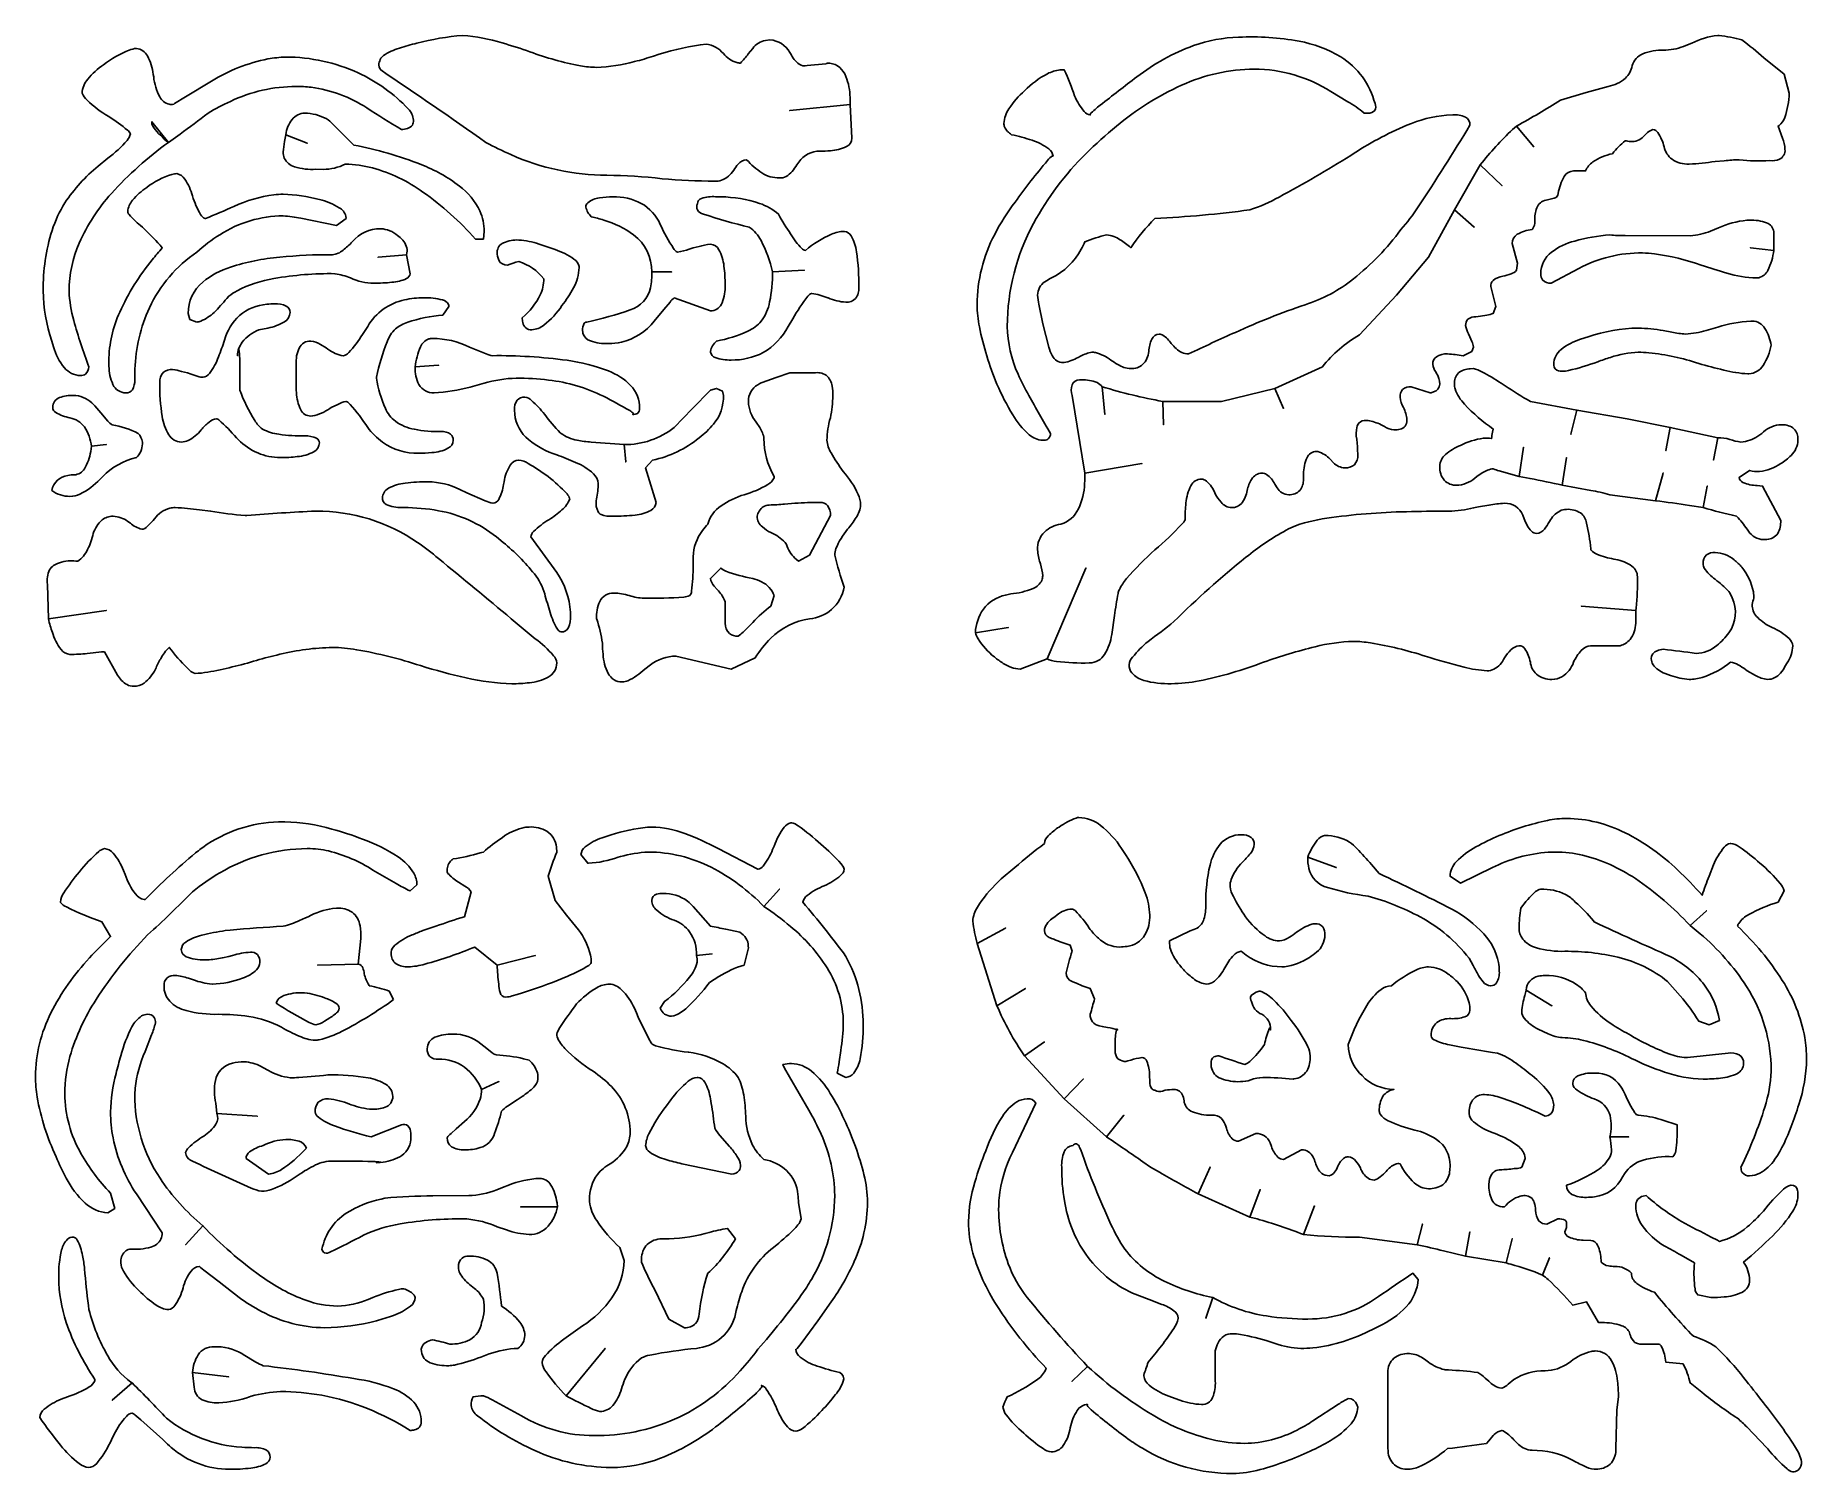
# Model space of a CAD drawing. Header units: metres. Extents: x 0 to 2.05, y 0 to 1.67.
import ezdxf

# ---------------------------------------------------------------- set-up
doc = ezdxf.new("R2010")
doc.units = ezdxf.units.M

msp = doc.modelspace()

# ---------------------------------------------------------------- linework, layer by layer
at = {"layer": 'Layer 1', "color": 0}
for points in [[(0.946, 1.547, -0.286), (0.93964, 1.53725, -0.1034), (0.92097, 1.53249, -0.0226), (0.909, 1.532, 0.2484), (0.88433, 1.51934), (0.882, 1.516, -0.1277), (0.8697, 1.5026, -0.1651), (0.862, 1.501, -0.1616), (0.84165, 1.5069, -0.0662), (0.824, 1.522, 0.2085), (0.81413, 1.5168, 0.0498), (0.809, 1.51, -0.1737), (0.79474, 1.49816, -0.0789), (0.787, 1.497, -0.0166), (0.726, 1.5, 0.0262), (0.662, 1.504, -0.1038), (0.55086, 1.52791, -0.0224), (0.522, 1.542, 0.0057), (0.4, 1.626, -0.1764), (0.39769, 1.63356, -0.156), (0.399, 1.636, -0.2314), (0.40318, 1.6426, -0.0799), (0.42166, 1.65129, -0.0212), (0.442, 1.657, -0.0443), (0.495, 1.666, -0.0527), (0.54094, 1.65724, -0.0163), (0.573, 1.647, 0.0418), (0.63132, 1.63078, 0.0408), (0.65, 1.629, 0.061), (0.69423, 1.63568, 0.0151), (0.716, 1.642, -0.039), (0.77053, 1.65527), (0.777, 1.656, -0.1894), (0.797, 1.645, 0.1573), (0.81267, 1.63451, 0.0577), (0.817, 1.634, 0.0317), (0.82589, 1.64456), (0.831, 1.651, -0.1978), (0.84591, 1.66017), (0.851, 1.661, -0.2423), (0.87418, 1.64632), (0.875, 1.645, 0.1158), (0.8849, 1.63257, 0.2327), (0.894, 1.631), (0.91562, 1.63325), (0.91889, 1.63381), (0.9186, 1.63395), (0.917, 1.634, -0.3001), (0.93761, 1.62133, -0.1008), (0.94359, 1.59704, -0.0195), (0.944, 1.586), (0.874, 1.579), (0.944, 1.586), (0.946, 1.547)], [(2.032, 1.599, -0.0641), (2.02673, 1.57108, -0.164), (2.02007, 1.56155), (2.019, 1.561), (2.024, 1.547, -0.0858), (2.027, 1.534, -0.3003), (2.02078, 1.52268, -0.1382), (2.009, 1.521, -0.0435), (1.974, 1.522, 0.0162), (1.9567, 1.52086), (1.946, 1.52, -0.031), (1.916, 1.517, -0.1601), (1.89612, 1.52249, -0.1844), (1.887, 1.537, 0.0817), (1.87979, 1.55344, 0.2394), (1.874, 1.557, 0.1415), (1.86774, 1.55339), (1.863, 1.549, -0.2575), (1.84776, 1.54313, -0.0376), (1.842, 1.544, 0.0511), (1.827, 1.529, 0.0969), (1.80437, 1.51947, 0.1405), (1.796, 1.509), (1.782, 1.509, 0.2592), (1.77129, 1.50256, 0.1013), (1.76432, 1.48281), (1.764, 1.481, -0.2291), (1.75939, 1.47754), (1.75184, 1.47546), (1.75, 1.475, 0.2817), (1.73954, 1.4663, 0.0995), (1.737, 1.451, -0.1746), (1.73457, 1.44163), (1.734, 1.441, 0.1125), (1.71683, 1.43559, 0.2646), (1.711, 1.425), (1.717, 1.402), (1.716, 1.394, -0.1446), (1.70967, 1.38993, -0.0414), (1.7, 1.387, 0.147), (1.68872, 1.382, 0.2054), (1.686, 1.375), (1.692, 1.352), (1.689, 1.344, -0.0841), (1.68162, 1.3421), (1.67416, 1.34085), (1.669, 1.34, 0.1907), (1.65957, 1.33725, 0.2119), (1.657, 1.33, 0.1024), (1.66038, 1.32026), (1.662, 1.317), (1.66418, 1.31127, -0.095), (1.666, 1.305), (1.664, 1.3), (1.654, 1.295, 0.0367), (1.636, 1.297, 0.1578), (1.62308, 1.29379, 0.2494), (1.619, 1.285, 0.1227), (1.62235, 1.27611), (1.623, 1.275, -0.1287), (1.627, 1.262, -0.3285), (1.61985, 1.25295, -0.053), (1.616, 1.252), (1.594, 1.259, 0.1976), (1.584, 1.25588, 0.2056), (1.581, 1.247, 0.1017), (1.585, 1.235, -0.0957), (1.58899, 1.22077), (1.589, 1.22, -0.3715), (1.58104, 1.20986, -0.0696), (1.574, 1.209, -0.106), (1.56284, 1.2129), (1.559, 1.215, 0.0756), (1.54379, 1.21992), (1.542, 1.22, 0.2197), (1.53314, 1.21695, 0.1412), (1.531, 1.212, 0.1022), (1.53082, 1.19833), (1.531, 1.197, -0.0246), (1.532, 1.18, -0.2075), (1.5281, 1.1686, -0.1964), (1.517, 1.165, -0.1841), (1.50382, 1.17106), (1.5, 1.175, 0.1416), (1.48583, 1.18382), (1.484, 1.184, 0.2988), (1.47326, 1.17691, 0.1049), (1.46915, 1.15794), (1.469, 1.152, -0.1881), (1.46486, 1.13875, -0.2165), (1.452, 1.134, -0.2448), (1.43848, 1.14188), (1.436, 1.146, 0.1278), (1.42636, 1.15742, 0.1377), (1.421, 1.159, 0.2645), (1.40904, 1.15176, 0.0879), (1.404, 1.139, -0.1313), (1.39729, 1.12379, -0.2207), (1.386, 1.119, -0.221), (1.37362, 1.1253, -0.0588), (1.367, 1.135, 0.1186), (1.35659, 1.14979, 0.1628), (1.351, 1.152, 0.2829), (1.33869, 1.14437, 0.101), (1.33301, 1.12439, 0.0296), (1.332, 1.105, -0.1069), (1.32824, 1.09969, -0.0283), (1.297, 1.07, 0.0352), (1.26421, 1.03685, 0.0716), (1.256, 1.024, 0.1438), (1.25433, 1.01956, 0.0142), (1.25022, 0.99383), (1.247, 0.972, -0.1038), (1.23862, 0.94894, -0.2548), (1.22146, 0.939), (1.221, 0.939, -0.0349), (1.183, 0.94077, -0.0872), (1.172, 0.944), (1.217, 1.049), (1.172, 0.944), (1.141, 0.932, -0.1371), (1.12132, 0.93858, -0.0343), (1.111, 0.946, -0.0898), (1.09211, 0.96708, -0.0481), (1.089, 0.974), (1.127, 0.98), (1.089, 0.974, -0.1418), (1.09822, 1.00152, -0.1774), (1.12383, 1.01773), (1.13, 1.019, 0.0798), (1.15583, 1.02543, 0.1829), (1.16596, 1.03475, 0.1017), (1.167, 1.04, 0.0526), (1.16426, 1.05395), (1.164, 1.055, -0.0604), (1.161, 1.07, -0.2095), (1.1689, 1.0907, -0.1398), (1.188, 1.1, 0.2189), (1.20836, 1.11746, 0.0978), (1.21556, 1.14696, 0.0192), (1.216, 1.159), (1.282, 1.17), (1.216, 1.159), (1.201, 1.249, -0.1602), (1.20098, 1.26127, -0.2881), (1.2097, 1.26688), (1.212, 1.267, -0.1139), (1.22996, 1.26379, -0.1112), (1.236, 1.259), (1.239, 1.227), (1.236, 1.259, 0.0276), (1.306, 1.242), (1.307, 1.215), (1.306, 1.242), (1.374, 1.242), (1.436, 1.257), (1.446, 1.234), (1.436, 1.257), (1.491, 1.282, -0.0961), (1.534, 1.319), (1.577, 1.365), (1.614, 1.409), (1.644, 1.464), (1.667, 1.444), (1.644, 1.464), (1.674, 1.516), (1.699, 1.492), (1.674, 1.516, -0.0375), (1.71139, 1.55703), (1.716, 1.561), (1.736, 1.537), (1.716, 1.561, 0.0144), (1.767, 1.591), (1.79673, 1.5997), (1.822, 1.607, 0.1492), (1.84208, 1.61636, 0.1467), (1.85, 1.631, -0.2407), (1.86223, 1.6446, -0.0988), (1.88645, 1.64897), (1.889, 1.649, 0.0862), (1.91226, 1.65433), (1.919, 1.657, -0.0886), (1.949, 1.666), (1.95058, 1.6658, -0.038), (1.977, 1.661, -0.0116), (2.00266, 1.64022), (2.026, 1.621), (2.032, 1.599)], [(1.552, 1.587, -0.2599), (1.55173, 1.57916, -0.2194), (1.54383, 1.5759), (1.539, 1.576), (1.53939, 1.57593), (1.53915, 1.57642, 0.0359), (1.52047, 1.58923), (1.501, 1.601, 0.1422), (1.412, 1.627, 0.1049), (1.32781, 1.6083, 0.0672), (1.25248, 1.56094, 0.0235), (1.217, 1.529, 0.0722), (1.15648, 1.44832, 0.1247), (1.126, 1.329, 0.1035), (1.13842, 1.27361, 0.0306), (1.151, 1.249, 0.0081), (1.176, 1.205, -0.4371), (1.1687, 1.19709), (1.167, 1.197, -0.1717), (1.15134, 1.2035, -0.0816), (1.13234, 1.2265, -0.0353), (1.114, 1.262, -0.0485), (1.09365, 1.32835, -0.045), (1.091, 1.354, -0.1203), (1.11138, 1.4355, -0.0432), (1.135, 1.473, -0.0184), (1.17253, 1.52105, -0.092), (1.17845, 1.52652, -0.6417), (1.179, 1.526, 0.2206), (1.17414, 1.53453, 0.089), (1.15473, 1.54448, 0.0301), (1.131, 1.551, -0.1605), (1.12266, 1.56013, -0.0873), (1.122, 1.564, -0.1385), (1.12795, 1.58105, -0.0633), (1.146, 1.602, -0.0735), (1.17255, 1.62165, -0.0919), (1.187, 1.626), (1.192, 1.626, -0.026), (1.204, 1.596, 0.0772), (1.21517, 1.57778, 0.2017), (1.222, 1.574, -0.8784), (1.2219, 1.57472, -0.0445), (1.23376, 1.58516, -0.0045), (1.276, 1.618, -0.0756), (1.34176, 1.65416, -0.0788), (1.394, 1.664, -0.0574), (1.46395, 1.6593, -0.0916), (1.51229, 1.64107, -0.1942), (1.552, 1.587)], [(0.437, 1.562, -0.1898), (0.424, 1.557, -0.0134), (0.384, 1.582, 0.112), (0.31943, 1.60594, 0.0305), (0.302, 1.607, 0.1076), (0.22586, 1.58961, 0.0289), (0.2, 1.576, -0.0128), (0.16753, 1.55179), (0.154, 1.542, -0.0582), (0.13679, 1.55958, -0.1917), (0.1347, 1.5653), (0.135, 1.566), (0.154, 1.542, 0.0529), (0.08808, 1.48284, 0.0796), (0.05076, 1.42554, 0.102), (0.039, 1.37, 0.0598), (0.04447, 1.3358, 0.0261), (0.062, 1.282, -0.2013), (0.05809, 1.27369, -0.1648), (0.052, 1.272, -0.2199), (0.0336, 1.28104, -0.1041), (0.02098, 1.30515), (0.019, 1.312, -0.0796), (0.009, 1.37, -0.0808), (0.0193, 1.44006, -0.0561), (0.034, 1.472, -0.0723), (0.07263, 1.5147), (0.084, 1.524, 0.059), (0.10629, 1.54442, 0.1515), (0.11, 1.552, 0.148), (0.10675, 1.55614, 0.0383), (0.085, 1.572, -0.0617), (0.05976, 1.59092, -0.0876), (0.054, 1.599, -0.1678), (0.06057, 1.61533, -0.0728), (0.079, 1.632, -0.0748), (0.10854, 1.64897, -0.0554), (0.117, 1.651, -0.2443), (0.12966, 1.64231, -0.0973), (0.13658, 1.62082), (0.137, 1.618, 0.0993), (0.14401, 1.59489, 0.2171), (0.15503, 1.58618, 0.0707), (0.159, 1.586, 0.1753), (0.16126, 1.58695), (0.17399, 1.59468), (0.204, 1.613, -0.0903), (0.26923, 1.6387, -0.0359), (0.29, 1.641, -0.1056), (0.37389, 1.62269, -0.092), (0.432, 1.581, -0.1786), (0.43793, 1.56776, -0.086), (0.437, 1.562)], [(0.52, 1.439), (0.519, 1.43), (0.51, 1.43, 0.0568), (0.44903, 1.48459, 0.087), (0.39051, 1.51254, 0.0592), (0.359, 1.517, -0.123), (0.3334, 1.51084), (0.325, 1.511, -0.0958), (0.3001, 1.51383, -0.2131), (0.28834, 1.52392, -0.1009), (0.287, 1.531, -0.026), (0.28869, 1.54309), (0.29, 1.551), (0.315, 1.541), (0.29, 1.551, -0.1282), (0.29733, 1.56878, -0.2085), (0.312, 1.576, -0.112), (0.33676, 1.56965, -0.0848), (0.345, 1.563), (0.369, 1.539, -0.0451), (0.44673, 1.51641, -0.0706), (0.49125, 1.49154, -0.1199), (0.51494, 1.46266, -0.1072), (0.52, 1.439)], [(1.662, 1.562, -0.0107), (1.60197, 1.46735, -0.0343), (1.582, 1.441, -0.0652), (1.52692, 1.38391, -0.0907), (1.471, 1.354, 0.025), (1.39043, 1.32204, 0.0065), (1.336, 1.297, -0.1886), (1.32175, 1.30317, -0.0338), (1.316, 1.309, 0.1), (1.30628, 1.31881, 0.1297), (1.302, 1.32, 0.2882), (1.29347, 1.31416, 0.1054), (1.29, 1.3, -0.1747), (1.28279, 1.2847, -0.1895), (1.269, 1.28, -0.1297), (1.25392, 1.28494, -0.0236), (1.246, 1.29, 0.0946), (1.22805, 1.29858, 0.0497), (1.224, 1.299, 0.0774), (1.21095, 1.29443), (1.208, 1.293, -0.0794), (1.19178, 1.28704), (1.191, 1.287, -0.2779), (1.17792, 1.29508, -0.0745), (1.174, 1.305), (1.17049, 1.31853), (1.167, 1.332), (1.1625, 1.3545, -0.0328), (1.161, 1.365, -0.2459), (1.16953, 1.38065, -0.0553), (1.177, 1.385, 0.1598), (1.21167, 1.41838, 0.0221), (1.216, 1.427, -0.0314), (1.241, 1.435, -0.1334), (1.25674, 1.42939, -0.046), (1.269, 1.42, -0.0444), (1.297, 1.454, 0.0225), (1.407, 1.464, 0.0463), (1.44088, 1.47871, 0.017), (1.524, 1.527, -0.0465), (1.58868, 1.56185, -0.0773), (1.63498, 1.57374), (1.642, 1.574, -0.1204), (1.65666, 1.57134, -0.2989), (1.662, 1.562)], [(0.36, 1.454), (0.349, 1.446), (0.3075, 1.45412, 0.0356), (0.287, 1.457, 0.1417), (0.21363, 1.43518, 0.0448), (0.187, 1.415, 0.1317), (0.13203, 1.3506, 0.0987), (0.11529, 1.27922), (0.115, 1.267, -0.1483), (0.11245, 1.25549, -0.2605), (0.105, 1.252, -0.3023), (0.08985, 1.26163, -0.1047), (0.08515, 1.28294), (0.085, 1.289, -0.1027), (0.09773, 1.34549, -0.0661), (0.13534, 1.40603, -0.011), (0.147, 1.42, 0.0243), (0.12614, 1.44186), (0.124, 1.444, -0.0546), (0.10854, 1.45856, -0.1471), (0.107, 1.462, -0.1707), (0.11259, 1.47515, -0.0644), (0.129, 1.49, -0.088), (0.15797, 1.50484, -0.0372), (0.164, 1.506, -0.188), (0.17304, 1.49944, -0.0891), (0.182, 1.48, 0.0626), (0.19138, 1.45846, 0.1936), (0.19649, 1.45404), (0.197, 1.454, 0.0172), (0.23, 1.468, -0.0725), (0.27629, 1.48138, -0.0281), (0.287, 1.482, -0.0557), (0.329, 1.476, -0.0769), (0.35195, 1.46642, -0.1915), (0.35971, 1.45657), (0.36, 1.454)], [(0.799, 1.377, -0.1048), (0.79555, 1.3563, -0.2746), (0.78412, 1.34713), (0.782, 1.347), (0.74, 1.362, 0.0792), (0.73533, 1.35713), (0.72814, 1.34847), (0.717, 1.335, -0.1706), (0.67883, 1.31059, -0.0549), (0.664, 1.309, -0.095), (0.64291, 1.31211, -0.2437), (0.6344, 1.32072, -0.0644), (0.634, 1.324, -0.1518), (0.63572, 1.3325, -0.2447), (0.639, 1.334, 0.0301), (0.689, 1.348, 0.277), (0.71251, 1.37376, 0.0699), (0.714, 1.392), (0.737, 1.392), (0.714, 1.392, 0.2424), (0.69305, 1.43491, 0.0906), (0.65844, 1.45207, 0.0188), (0.644, 1.456, -0.1351), (0.63774, 1.46697, -0.3518), (0.64, 1.472, -0.1554), (0.65337, 1.47791, -0.0424), (0.669, 1.479, -0.1292), (0.7019, 1.47143, -0.1588), (0.724, 1.447, 0.042), (0.7393, 1.41917, 0.1556), (0.74376, 1.41502), (0.744, 1.415, 0.0606), (0.75749, 1.4185), (0.762, 1.42), (0.7688, 1.42157, -0.0475), (0.782, 1.424, -0.2714), (0.79192, 1.41778, -0.1027), (0.7977, 1.39886, -0.0341), (0.799, 1.377)], [(0.954, 1.374, -0.184), (0.95016, 1.36127, -0.2208), (0.939, 1.357, -0.0857), (0.91833, 1.36188), (0.918, 1.362, 0.0697), (0.89936, 1.36699), (0.899, 1.367, 0.1686), (0.89501, 1.36389, 0.0351), (0.87733, 1.33778), (0.872, 1.329, -0.1481), (0.84305, 1.29864, -0.1267), (0.806, 1.29, -0.1026), (0.78768, 1.2929, -0.2618), (0.78207, 1.29908), (0.782, 1.3, -0.1479), (0.789, 1.312, 0.0647), (0.82543, 1.3233, 0.1054), (0.841, 1.335, 0.1102), (0.85063, 1.35731, 0.0559), (0.854, 1.392), (0.891, 1.394), (0.854, 1.392, 0.0659), (0.84067, 1.42833, 0.1219), (0.827, 1.444, -0.0262), (0.774, 1.459, -0.221), (0.76689, 1.46395, -0.1932), (0.767, 1.471, -0.321), (0.7718, 1.47716, -0.1044), (0.78804, 1.47914), (0.791, 1.479), (0.794, 1.479, -0.0781), (0.83881, 1.47149, -0.0909), (0.861, 1.459, 0.0362), (0.875, 1.436, 0.0712), (0.88797, 1.41909, 0.1637), (0.892, 1.417, -0.0707), (0.92236, 1.43577, -0.0938), (0.937, 1.439, -0.2648), (0.94512, 1.43373, -0.0956), (0.9512, 1.41538, -0.0422), (0.954, 1.374)], [(0.434, 1.39, -0.2812), (0.42985, 1.38432, -0.094), (0.41302, 1.38001, -0.0279), (0.392, 1.379, -0.1059), (0.365, 1.385, 0.0625), (0.3472, 1.39), (0.347, 1.39, 0.0461), (0.2764, 1.38447, 0.0787), (0.23363, 1.37019, 0.0347), (0.224, 1.364), (0.22174, 1.36136, -0.02), (0.207, 1.345, -0.0657), (0.19167, 1.33499, -0.0935), (0.187, 1.334), (0.179, 1.337), (0.177, 1.344, -0.2277), (0.19399, 1.38026, -0.0948), (0.22596, 1.39754, -0.0563), (0.28304, 1.40915, -0.026), (0.344, 1.412, 0.1544), (0.35636, 1.41712, 0.0511), (0.367, 1.427, -0.2226), (0.4, 1.442, -0.173), (0.41956, 1.43419), (0.421, 1.433, -0.1878), (0.43028, 1.41994, -0.112), (0.43, 1.412), (0.397, 1.409), (0.43, 1.412), (0.434, 1.39)], [(2.014, 1.417), (1.987, 1.42), (2.014, 1.417, -0.0943), (2.00706, 1.39383, -0.2128), (1.99676, 1.3853), (1.994, 1.385, -0.0618), (1.95954, 1.39068, -0.0205), (1.93, 1.4, 0.0459), (1.87574, 1.41309, 0.0301), (1.862, 1.414, 0.1265), (1.788, 1.396), (1.756, 1.379, -0.2298), (1.74624, 1.38269, -0.1751), (1.744, 1.39, -0.2371), (1.75642, 1.41482, -0.098), (1.78333, 1.42779, -0.0474), (1.824, 1.435), (1.82401, 1.43482, 0.0313), (1.84186, 1.43416), (1.917, 1.434, 0.0843), (1.94087, 1.43936), (1.95, 1.443, -0.0838), (1.98259, 1.45189), (1.986, 1.452, -0.1004), (2.0057, 1.44895, -0.2903), (2.01393, 1.43853), (2.014, 1.437), (2.014, 1.417)], [(0.63, 1.397, -0.1153), (0.62337, 1.37366, -0.0481), (0.61, 1.353, -0.0771), (0.58912, 1.33053, -0.1564), (0.575, 1.325, -0.3809), (0.56461, 1.33347, -0.0609), (0.564, 1.339, 0.1072), (0.58488, 1.36544, 0.1069), (0.589, 1.384, 0.1535), (0.56, 1.404, 0.0306), (0.547, 1.4, -0.3073), (0.53678, 1.40568, -0.1149), (0.535, 1.415, -0.3082), (0.54248, 1.42589, -0.1099), (0.56, 1.429, -0.0693), (0.58354, 1.42431, -0.0137), (0.602, 1.418, -0.0761), (0.62381, 1.40697, -0.1896), (0.62991, 1.39819), (0.63, 1.397)], [(0.329, 1.194, -0.2761), (0.32247, 1.18366, -0.1025), (0.30338, 1.17807, -0.0313), (0.284, 1.177, -0.2058), (0.23524, 1.19769), (0.233, 1.2, 0.0281), (0.21266, 1.22052, 0.1362), (0.21, 1.222, 0.1584), (0.20117, 1.21788, 0.0444), (0.192, 1.209, -0.1039), (0.17711, 1.19679, -0.1071), (0.169, 1.195, -0.2653), (0.15443, 1.20343, -0.0993), (0.14688, 1.22467, -0.0448), (0.144, 1.264, -0.2075), (0.1479, 1.2754, -0.1964), (0.159, 1.279, -0.0515), (0.1691, 1.27682), (0.176, 1.275), (0.18046, 1.27349), (0.18836, 1.27094, 0.067), (0.194, 1.27, 0.2187), (0.20167, 1.2745, 0.0766), (0.21211, 1.29369, 0.0184), (0.219, 1.313, -0.1348), (0.23632, 1.34143, -0.1617), (0.26824, 1.35457, -0.0254), (0.277, 1.355, -0.1225), (0.29067, 1.35253, -0.2937), (0.295, 1.345, -0.2604), (0.28865, 1.33437, -0.0909), (0.26931, 1.32701), (0.259, 1.325, 0.1342), (0.23963, 1.31064, 0.141), (0.234, 1.295, -0.0681), (0.23541, 1.30338, -0.6298), (0.23583, 1.30282, -0.0316), (0.23686, 1.28043), (0.237, 1.255, 0.0589), (0.25408, 1.21988, 0.0789), (0.263, 1.21, 0.0942), (0.28218, 1.20401, 0.0389), (0.312, 1.202, -0.1297), (0.32567, 1.19931, -0.2765), (0.329, 1.194)], [(0.484, 1.197, -0.2827), (0.4779, 1.18768, -0.1016), (0.45939, 1.18273, -0.0263), (0.444, 1.182, -0.1631), (0.40207, 1.19484, -0.0751), (0.385, 1.212, 0.0319), (0.36479, 1.23857), (0.36195, 1.24114, 0.1472), (0.36, 1.242, 0.0901), (0.35031, 1.23859), (0.34283, 1.23491), (0.341, 1.234, -0.1056), (0.32111, 1.22515), (0.319, 1.225, -0.2845), (0.30748, 1.23236, -0.1072), (0.30238, 1.25222, -0.0207), (0.302, 1.262), (0.302, 1.285, -0.1186), (0.30557, 1.30387, -0.3002), (0.319, 1.312, -0.1141), (0.33028, 1.30796), (0.337, 1.304, 0.1117), (0.35435, 1.29525), (0.357, 1.295, 0.1786), (0.36293, 1.2985, 0.048), (0.37888, 1.31956), (0.385, 1.329, -0.2141), (0.42766, 1.35964, -0.0564), (0.45, 1.362, -0.0753), (0.47168, 1.35961, -0.2168), (0.47853, 1.35445, -0.0995), (0.479, 1.352), (0.472, 1.342, 0.0599), (0.43129, 1.33373, 0.0895), (0.417, 1.326, 0.1058), (0.40755, 1.31123, 0.0439), (0.39527, 1.27017), (0.395, 1.269, 0.063), (0.40547, 1.23394, 0.1266), (0.417, 1.219, 0.1152), (0.43903, 1.20975, 0.0514), (0.47, 1.207, -0.1671), (0.48094, 1.20421, -0.2376), (0.484, 1.197)], [(2.011, 1.307, -0.0982), (2.00169, 1.2838, -0.2394), (1.98511, 1.27403), (1.984, 1.274, -0.0512), (1.95606, 1.27837, -0.0125), (1.927, 1.286, 0.0524), (1.86942, 1.29843, 0.0219), (1.857, 1.299, 0.0715), (1.82479, 1.29302, 0.0139), (1.81, 1.288, -0.0338), (1.77628, 1.27779, -0.0456), (1.769, 1.277, -0.2136), (1.76076, 1.27972, -0.1891), (1.759, 1.285, -0.2286), (1.7676, 1.30219, -0.0905), (1.7902, 1.31414), (1.799, 1.317, -0.0755), (1.857, 1.327, -0.0386), (1.886, 1.324), (1.89584, 1.32228, 0.0364), (1.912, 1.32, 0.0598), (1.93557, 1.32421), (1.949, 1.328, -0.0648), (1.98727, 1.33498), (1.989, 1.335, -0.2693), (2.00382, 1.32646, -0.0923), (2.011, 1.307)], [(0.7, 1.234, -0.2668), (0.69769, 1.2282, -0.1424), (0.692, 1.227, 0.5339), (0.69309, 1.22758, 0.1177), (0.68848, 1.23133, 0.0178), (0.658, 1.248, 0.0878), (0.59461, 1.26671, 0.0319), (0.557, 1.269, 0.0622), (0.51972, 1.26303), (0.509, 1.26, -0.0413), (0.46701, 1.25218), (0.462, 1.252, -0.2866), (0.44431, 1.26169, -0.128), (0.44, 1.28165), (0.44, 1.282), (0.467, 1.284), (0.44, 1.282, -0.081), (0.44615, 1.3052, -0.2081), (0.45581, 1.3144, -0.075), (0.46, 1.315, -0.1122), (0.503, 1.305), (0.51431, 1.30042), (0.52421, 1.29645, 0.0636), (0.529, 1.295, -0.0366), (0.61593, 1.28962, -0.0608), (0.66401, 1.27727, -0.1079), (0.68962, 1.2605, -0.1942), (0.7, 1.234)], [(0.956, 1.122, -0.1331), (0.95095, 1.1076, -0.0377), (0.941, 1.094, 0.075), (0.92748, 1.07149, 0.0844), (0.926, 1.064, 0.0212), (0.937, 1.027, -0.1614), (0.92244, 1.00088, -0.147), (0.897, 0.99, 0.1695), (0.85191, 0.96759, 0.0587), (0.834, 0.945), (0.806, 0.932), (0.742, 0.947, 0.1531), (0.71254, 0.93695), (0.706, 0.932, -0.0856), (0.68634, 0.91841, -0.0932), (0.68, 0.917, -0.2869), (0.66358, 0.92697, -0.1047), (0.65758, 0.94905, -0.0242), (0.657, 0.962, 0.0326), (0.65051, 0.9899), (0.65013, 0.99052), (0.65, 0.99, -0.1168), (0.65383, 1.01031, -0.3035), (0.67, 1.02, -0.0682), (0.688, 1.017, 0.0642), (0.705, 1.014, 0.0241), (0.75109, 1.01543, 0.0921), (0.758, 1.017, 0.1682), (0.76018, 1.02228, 0.0381), (0.76195, 1.05193), (0.762, 1.062, -0.1581), (0.77277, 1.09235, -0.03), (0.779, 1.1, -0.1753), (0.79445, 1.12112, -0.077), (0.821, 1.134, 0.0699), (0.84864, 1.14585, 0.1545), (0.85571, 1.15334), (0.856, 1.155, -0.1356), (0.844, 1.199, 0.1218), (0.83922, 1.21175), (0.835, 1.218, -0.1614), (0.826, 1.24158), (0.826, 1.242, -0.2795), (0.83691, 1.26127, -0.0347), (0.842, 1.264), (0.85837, 1.26987), (0.874, 1.275), (0.902, 1.275, -0.197), (0.91603, 1.27233, -0.1889), (0.92304, 1.25974, -0.0502), (0.924, 1.249, -0.0384), (0.921, 1.223, 0.0605), (0.917, 1.197, 0.1172), (0.92174, 1.18249, 0.0369), (0.936, 1.161, -0.0702), (0.95319, 1.1343, -0.0973), (0.956, 1.122)], [(2.042, 1.197, -0.1986), (2.03399, 1.17937, -0.0633), (2.022, 1.17, -0.1253), (1.99749, 1.16079, -0.0919), (1.986, 1.162), (1.974, 1.154, 0.2975), (1.97833, 1.14817, 0.0892), (1.99488, 1.14445), (2.001, 1.144), (2.022, 1.104, -0.1452), (2.01855, 1.08906, -0.2326), (2.00603, 1.08222), (2.002, 1.082, -0.2396), (1.98461, 1.09164), (1.983, 1.094, 0.0377), (1.971, 1.109, -0.0176), (1.932, 1.119), (1.937, 1.144), (1.932, 1.119), (1.91641, 1.12138, 0.0088), (1.877, 1.127), (1.886, 1.159), (1.877, 1.127), (1.824, 1.134, 0.0298), (1.80191, 1.13902), (1.769, 1.145), (1.774, 1.177), (1.769, 1.145, 0.0133), (1.73158, 1.15262), (1.719, 1.155), (1.724, 1.189), (1.719, 1.155), (1.69575, 1.16175, -0.052), (1.689, 1.164, 0.1218), (1.67625, 1.15922), (1.67, 1.155, -0.1602), (1.64912, 1.14509), (1.647, 1.145, -0.2218), (1.63201, 1.15088, -0.181), (1.627, 1.16664), (1.627, 1.167, -0.2136), (1.63372, 1.18045, -0.0833), (1.651, 1.191, -0.0818), (1.67749, 1.19942, -0.0795), (1.687, 1.199, -0.0403), (1.68821, 1.20621), (1.689, 1.21, -0.0511), (1.65587, 1.23866, -0.1078), (1.64485, 1.25641, -0.0713), (1.644, 1.262, -0.2169), (1.64884, 1.27503, -0.1694), (1.66242, 1.27988), (1.666, 1.28, -0.0873), (1.67594, 1.27622, -0.0288), (1.698, 1.263), (1.70277, 1.25998, 0.0143), (1.732, 1.242), (1.786, 1.232), (1.779, 1.204), (1.786, 1.232), (1.844, 1.222), (1.894, 1.212), (1.889, 1.185), (1.894, 1.212), (1.949, 1.2), (1.944, 1.174), (1.949, 1.2, -0.085), (1.963, 1.198, 0.0627), (1.976, 1.195, 0.1443), (1.99545, 1.20182), (2, 1.205, -0.151), (2.01992, 1.21489), (2.022, 1.215, -0.1558), (2.03599, 1.21152, -0.231), (2.04191, 1.19947), (2.042, 1.197)], [(0.797, 1.249, -0.1912), (0.78569, 1.21577, -0.0634), (0.769, 1.2, -0.1232), (0.715, 1.174), (0.707, 1.165), (0.719, 1.125, -0.2781), (0.71308, 1.11578, -0.0985), (0.69468, 1.11042, -0.0329), (0.669, 1.109, -0.1015), (0.65541, 1.11087, -0.1723), (0.652, 1.114, -0.1667), (0.64975, 1.12681), (0.65, 1.129, 0.0516), (0.652, 1.147, 0.2012), (0.64639, 1.15828, 0.0847), (0.62578, 1.17139, 0.0258), (0.604, 1.18, -0.0976), (0.57133, 1.1978, -0.1915), (0.55527, 1.22707), (0.555, 1.232, -0.1755), (0.55817, 1.24345, -0.2295), (0.567, 1.247, -0.1663), (0.57475, 1.24317, -0.0405), (0.59, 1.227, 0.0365), (0.60792, 1.20578), (0.609, 1.205, 0.1146), (0.62742, 1.1972, 0.0395), (0.644, 1.195), (0.682, 1.192), (0.684, 1.172), (0.682, 1.192, 0.1742), (0.74, 1.212), (0.76104, 1.23354), (0.782, 1.255), (0.789, 1.257), (0.796, 1.254), (0.797, 1.249)], [(0.124, 1.195, -0.1863), (0.11856, 1.17844), (0.117, 1.177, 0.1459), (0.07765, 1.15475), (0.075, 1.152, -0.0912), (0.05158, 1.13469, -0.1029), (0.04, 1.132, -0.1715), (0.019, 1.139, -0.3179), (0.03759, 1.15635, -0.0465), (0.045, 1.157, 0.2578), (0.05678, 1.16395, 0.1024), (0.06405, 1.18408), (0.065, 1.19), (0.082, 1.192), (0.065, 1.19, 0.1207), (0.05667, 1.21244, 0.1883), (0.04, 1.223, -0.0938), (0.02363, 1.22923, -0.2464), (0.02, 1.235, -0.3235), (0.02797, 1.24638, -0.1012), (0.044, 1.249, -0.1845), (0.06539, 1.24034), (0.069, 1.237), (0.07581, 1.22886), (0.08408, 1.21916, 0.1049), (0.089, 1.215, -0.0696), (0.119, 1.205, -0.1534), (0.124, 1.195)], [(0.62, 0.994, -0.1138), (0.61768, 0.97996, -0.3081), (0.609, 0.975, -0.2356), (0.60469, 0.9783, -0.0633), (0.59646, 0.9974, -0.0127), (0.59, 1.019, 0.0997), (0.57805, 1.04211, 0.058), (0.54194, 1.07858), (0.534, 1.085, 0.1273), (0.46681, 1.11545, 0.047), (0.427, 1.119, -0.0968), (0.40847, 1.12172, -0.2645), (0.40212, 1.12855), (0.402, 1.13, -0.2752), (0.409, 1.1414, -0.1), (0.42844, 1.1474, -0.0356), (0.455, 1.149, -0.1062), (0.4917, 1.14007), (0.5, 1.136), (0.521, 1.127, 0.057), (0.53, 1.124, 0.2713), (0.53673, 1.12855, 0.0853), (0.54242, 1.14588), (0.543, 1.149, -0.1079), (0.55014, 1.16823, -0.248), (0.56, 1.174, -0.1147), (0.57102, 1.17005, -0.0261), (0.594, 1.155, -0.0452), (0.61593, 1.13481, -0.151), (0.619, 1.129, -0.1327), (0.60998, 1.11629, -0.0437), (0.595, 1.105, 0.059), (0.5773, 1.09154, 0.1844), (0.574, 1.085), (0.604, 1.044, -0.1328), (0.6199, 0.99786), (0.62, 0.994)], [(0.604, 0.939, -0.2824), (0.59424, 0.92265, -0.1014), (0.57227, 0.91613, -0.0314), (0.552, 0.915, -0.0515), (0.49908, 0.92178, -0.022), (0.446, 0.936, 0.0348), (0.37216, 0.95443, 0.0389), (0.344, 0.957, 0.0557), (0.2832, 0.94904, 0.0133), (0.256, 0.942, -0.0284), (0.19961, 0.92837, -0.038), (0.185, 0.927, -0.1506), (0.17889, 0.93043, -0.042), (0.15749, 0.9539), (0.155, 0.957, 0.088), (0.14514, 0.94397, 0.0224), (0.139, 0.932, -0.1176), (0.12581, 0.91576, -0.1551), (0.114, 0.912, -0.2172), (0.09976, 0.91891, -0.0419), (0.095, 0.925), (0.08, 0.952, 0.0243), (0.0668, 0.95079), (0.06, 0.95, -0.0322), (0.04, 0.949, -0.2272), (0.02969, 0.95467, -0.0879), (0.01962, 0.97452, -0.0203), (0.015, 0.99), (0.082, 1), (0.015, 0.99), (0.014, 1.03, -0.1506), (0.01645, 1.04703, -0.12), (0.021, 1.052, -0.1394), (0.04031, 1.05722, -0.0278), (0.049, 1.057, 0.1397), (0.06038, 1.07042, 0.0613), (0.067, 1.089, -0.1314), (0.07719, 1.10467, -0.1765), (0.09, 1.109, -0.1508), (0.10698, 1.10307), (0.11, 1.101, 0.1396), (0.12333, 1.09411), (0.125, 1.094, 0.0999), (0.13086, 1.09848, 0.0226), (0.138, 1.106, -0.1786), (0.15589, 1.11834, -0.0553), (0.162, 1.119, -0.0253), (0.19022, 1.11647), (0.203, 1.115, 0.0319), (0.24302, 1.11002), (0.245, 1.11, -0.0079), (0.325, 1.115, -0.1531), (0.44264, 1.07864, -0.0295), (0.467, 1.06, -0.0031), (0.55123, 0.99025), (0.579, 0.967, -0.066), (0.60019, 0.94749, -0.1532), (0.604, 0.939)], [(0.921, 1.11, 0.1755), (0.91783, 1.12145, 0.2295), (0.909, 1.125, 0.0195), (0.88, 1.124), (0.86801, 1.12309, -0.0166), (0.85, 1.122, 0.2788), (0.83863, 1.11487, 0.055), (0.836, 1.109, 0.221), (0.8423, 1.09662, 0.0588), (0.852, 1.09, -0.1096), (0.8686, 1.07863, -0.1194), (0.871, 1.074, 0.132), (0.8817, 1.05904), (0.884, 1.057), (0.897, 1.064), (0.921, 1.11)], [(1.856, 1.039, -0.0303), (1.85456, 1.00269), (1.854, 1), (1.791, 1.005), (1.854, 1), (1.854, 0.985, -0.1579), (1.84745, 0.96616, -0.1565), (1.836, 0.959), (1.802, 0.959, 0.2035), (1.79095, 0.95333, 0.0755), (1.782, 0.94, -0.1752), (1.76859, 0.92299, -0.1307), (1.757, 0.92, -0.1891), (1.73898, 0.92599, -0.1747), (1.732, 0.94, 0.1014), (1.72563, 0.95538, 0.2372), (1.719, 0.959, 0.1855), (1.70955, 0.95421, 0.057), (1.702, 0.945, -0.1706), (1.68964, 0.93167, -0.1098), (1.682, 0.93, -0.0531), (1.65514, 0.93434, -0.0148), (1.61, 0.947, 0.0365), (1.5467, 0.96238, 0.0356), (1.527, 0.964, 0.0554), (1.4826, 0.95776, 0.026), (1.423, 0.94, -0.0423), (1.34813, 0.91832, -0.0447), (1.316, 0.915, -0.0742), (1.28424, 0.91879, -0.1523), (1.27019, 0.92742, -0.1698), (1.267, 0.937, -0.1605), (1.27108, 0.94584, -0.0361), (1.289, 0.964, 0.0157), (1.319, 0.987, -0.0251), (1.40253, 1.06147, -0.0443), (1.4489, 1.09283, -0.0255), (1.46, 1.098, -0.052), (1.50147, 1.10757, -0.0285), (1.59413, 1.1144, -0.0067), (1.641, 1.115, 0.0486), (1.66981, 1.1195), (1.672, 1.12), (1.68399, 1.12182, -0.0329), (1.702, 1.124, -0.3104), (1.72323, 1.1104), (1.725, 1.106, 0.1146), (1.73334, 1.09156, 0.1894), (1.739, 1.089, 0.2243), (1.74835, 1.09414, 0.0619), (1.754, 1.103, -0.1254), (1.76594, 1.11505, -0.1222), (1.774, 1.117, -0.1585), (1.79012, 1.11278, -0.1989), (1.797, 1.101, -0.0473), (1.80186, 1.07138), (1.802, 1.07, 0.1331), (1.81187, 1.06388, 0.0459), (1.831, 1.059, -0.1004), (1.84965, 1.05114, -0.2451), (1.856, 1.039)], [(0.856, 1.017, 0.2002), (0.84135, 1.03297, 0.0506), (0.831, 1.037, -0.047), (0.80005, 1.04537, -0.089), (0.794, 1.049), (0.782, 1.037, 0.1499), (0.78653, 1.02786), (0.79, 1.024, -0.0757), (0.79845, 1.01172), (0.799, 1.01), (0.799, 0.985, 0.1945), (0.80414, 0.97316, 0.1834), (0.814, 0.97, 0.0769), (0.81978, 0.97488), (0.831, 0.986, -0.0385), (0.852, 1.005), (0.856, 1.017)], [(2.036, 0.959, -0.1318), (2.02956, 0.93909), (2.027, 0.935, -0.1706), (2.01464, 0.92167, -0.1098), (2.007, 0.92, -0.1117), (1.99265, 0.92458), (1.983, 0.93, 0.0921), (1.96607, 0.93968), (1.964, 0.94, -0.0924), (1.93118, 0.92225, -0.0705), (1.916, 0.92, -0.0806), (1.89452, 0.92468), (1.888, 0.927, -0.1514), (1.87416, 0.937, -0.1469), (1.872, 0.944, -0.3189), (1.87873, 0.9532, -0.0747), (1.886, 0.955, -0.0074), (1.924, 0.95, 0.1715), (1.94806, 0.95932, 0.0644), (1.962, 0.974, 0.2694), (1.96575, 1.01459, 0.0329), (1.962, 1.022, 0.0329), (1.946, 1.036, -0.0949), (1.93352, 1.04885, -0.127), (1.932, 1.054, -0.2345), (1.936, 1.06419, -0.1714), (1.946, 1.067, -0.1731), (1.96813, 1.0584, -0.041), (1.977, 1.05, -0.1199), (1.99038, 1.02138, -0.0416), (1.991, 1.014), (1.99049, 1.01253, 0.0975), (1.989, 1.005, 0.2017), (1.99538, 0.99159, 0.0743), (2.012, 0.98, -0.0979), (2.03185, 0.96731, -0.186), (2.036, 0.959)], [(2.046, 0.014, -0.2254), (2.04231, 0.00408, -0.1784), (2.036, 0.002, -0.1447), (2.02941, 0.00549, -0.0443), (2.00702, 0.0288), (2.006, 0.03), (1.98263, 0.05412, 0.0334), (1.972, 0.064, -0.0255), (1.93076, 0.09415), (1.917, 0.105, 0.0683), (1.909, 0.127), (1.889, 0.129, 0.082), (1.88404, 0.14687, 0.1778), (1.881, 0.15), (1.859, 0.15, -0.284), (1.84927, 0.15668, -0.0694), (1.847, 0.163, 0.2132), (1.83783, 0.17123, 0.0875), (1.81483, 0.17495), (1.811, 0.175), (1.797, 0.199), (1.781, 0.195, 0.0295), (1.75274, 0.22475, 0.0321), (1.746, 0.23), (1.754, 0.25), (1.746, 0.23, 0.0332), (1.70946, 0.2424), (1.70701, 0.24312), (1.704, 0.244), (1.711, 0.272), (1.704, 0.244), (1.657, 0.252), (1.662, 0.28), (1.657, 0.252), (1.63146, 0.25803, 0.0092), (1.601, 0.265), (1.607, 0.289), (1.601, 0.265), (1.534, 0.274, -0.0287), (1.469, 0.277), (1.482, 0.31), (1.469, 0.277, 0.0232), (1.41529, 0.29508), (1.407, 0.297), (1.419, 0.329), (1.407, 0.297), (1.347, 0.324), (1.361, 0.355), (1.347, 0.324, -0.0069), (1.30246, 0.34901), (1.292, 0.355), (1.28302, 0.36124, 0.0052), (1.241, 0.39), (1.261, 0.415), (1.241, 0.39), (1.192, 0.434), (1.214, 0.457), (1.192, 0.434), (1.146, 0.484), (1.169, 0.5), (1.146, 0.484, -0.0524), (1.114, 0.542), (1.147, 0.562), (1.114, 0.542), (1.091, 0.614), (1.124, 0.632), (1.091, 0.614, -0.0269), (1.086, 0.64, -0.1267), (1.09139, 0.65615, -0.065), (1.11534, 0.68545), (1.119, 0.689), (1.13475, 0.70214, -0.0113), (1.169, 0.73, -0.1864), (1.17336, 0.73878, -0.0587), (1.186, 0.749, -0.0598), (1.20578, 0.75943, -0.071), (1.209, 0.76, -0.1621), (1.234, 0.7509, -0.084), (1.2583, 0.72423), (1.263, 0.717, -0.0506), (1.28576, 0.67266, -0.0863), (1.291, 0.647, -0.1386), (1.28551, 0.62394, -0.2231), (1.2648, 0.61072, -0.0435), (1.256, 0.61, -0.1926), (1.23157, 0.62007, -0.052), (1.221, 0.632, 0.0482), (1.20486, 0.6518, 0.1598), (1.201, 0.654, 0.1604), (1.18358, 0.64708), (1.181, 0.645, 0.1604), (1.16976, 0.63294, 0.09), (1.169, 0.629, 0.2988), (1.17444, 0.62115, 0.0525), (1.18, 0.619, 0.022), (1.199, 0.612), (1.201, 0.605, 0.0189), (1.194, 0.58, 0.32), (1.20104, 0.57006), (1.204, 0.569, 0.0445), (1.22183, 0.56201), (1.222, 0.562), (1.227, 0.55, -0.0171), (1.222, 0.532, 0.3744), (1.23249, 0.51864), (1.236, 0.518), (1.24201, 0.51682, -0.0435), (1.254, 0.514), (1.2533, 0.51494, 0.5063), (1.25233, 0.51398, 0.0536), (1.25106, 0.4979), (1.251, 0.49, 0.2055), (1.25405, 0.48058, 0.1279), (1.257, 0.479, 0.2338), (1.26572, 0.47804), (1.269, 0.479, -0.0253), (1.282, 0.482, -0.298), (1.28755, 0.47776, -0.0963), (1.29082, 0.46115), (1.291, 0.454, 0.2064), (1.29357, 0.4458, 0.1322), (1.297, 0.444, 0.2338), (1.30572, 0.44304), (1.309, 0.444, -0.0308), (1.319, 0.445, -0.342), (1.32936, 0.43746, -0.0669), (1.331, 0.43, 0.2485), (1.34037, 0.4192, 0.0995), (1.36226, 0.41506), (1.366, 0.415, -0.2622), (1.37611, 0.40873, -0.073), (1.38, 0.4, 0.1298), (1.38634, 0.3879, 0.1976), (1.394, 0.385), (1.414, 0.394, -0.3205), (1.43044, 0.38317), (1.432, 0.379, 0.1107), (1.43941, 0.3666, 0.1917), (1.446, 0.364), (1.467, 0.375, -0.3001), (1.48034, 0.36661, -0.0515), (1.483, 0.36, 0.1575), (1.4903, 0.34774, 0.1689), (1.499, 0.345, 0.2161), (1.50504, 0.3491, 0.0642), (1.509, 0.356, -0.1657), (1.51668, 0.3659, -0.1258), (1.521, 0.367, -0.2172), (1.52994, 0.36185, -0.0612), (1.535, 0.354, 0.1436), (1.54388, 0.34208, 0.1474), (1.551, 0.34, 0.1491), (1.55816, 0.34374, 0.0266), (1.565, 0.35, -0.1273), (1.57571, 0.35858, -0.1374), (1.581, 0.359, 0.094), (1.59746, 0.33676, 0.1815), (1.614, 0.33, 0.1653), (1.6305, 0.33459, 0.1991), (1.63847, 0.34959, 0.0386), (1.639, 0.357, 0.2535), (1.62334, 0.38687, 0.0931), (1.598, 0.398, -0.0545), (1.56729, 0.40867, -0.141), (1.55795, 0.41645, -0.127), (1.557, 0.42, -0.1488), (1.56121, 0.43713, -0.2099), (1.574, 0.445, -0.203), (1.537, 0.461, -0.1645), (1.52152, 0.48987, -0.0372), (1.521, 0.497, -0.0508), (1.54254, 0.54229, -0.097), (1.559, 0.56082, -0.1534), (1.571, 0.565, -0.0629), (1.6, 0.58357, -0.1009), (1.614, 0.587, -0.1579), (1.63688, 0.57868, -0.0414), (1.647, 0.57, -0.1282), (1.66102, 0.54544, -0.0574), (1.662, 0.537, -0.335), (1.65624, 0.52921, -0.0929), (1.64, 0.527, 0.1626), (1.62377, 0.5226, 0.2372), (1.61701, 0.50785), (1.617, 0.507, 0.2623), (1.62044, 0.5026, 0.0727), (1.63816, 0.49671), (1.652, 0.494, 0.0119), (1.68803, 0.48791), (1.694, 0.487, -0.077), (1.71544, 0.47535, -0.0184), (1.734, 0.461, -0.0718), (1.75428, 0.44011, -0.1466), (1.759, 0.427, -0.1937), (1.75604, 0.41719, -0.1726), (1.749, 0.414, 0.0356), (1.69828, 0.43527, 0.0712), (1.679, 0.439, 0.252), (1.66505, 0.43267, 0.1567), (1.661, 0.417, 0.2088), (1.66603, 0.40758, 0.083), (1.68588, 0.39588), (1.693, 0.393, -0.0731), (1.71756, 0.37954, -0.172), (1.72573, 0.36767), (1.726, 0.365), (1.722, 0.355, -0.1014), (1.71544, 0.35346, -0.0147), (1.699, 0.352, 0.2457), (1.68721, 0.34696, 0.162), (1.684, 0.335, 0.118), (1.68729, 0.31723, 0.2951), (1.70132, 0.30901), (1.702, 0.309, -0.1525), (1.72009, 0.32127, -0.0618), (1.726, 0.322, -0.3313), (1.73654, 0.31404, -0.0903), (1.738, 0.305, 0.148), (1.74195, 0.29278, 0.2355), (1.751, 0.289), (1.764, 0.295, -0.1313), (1.77228, 0.29364, -0.2738), (1.774, 0.29), (1.774, 0.285), (1.77263, 0.28212), (1.772, 0.28, 0.2851), (1.77635, 0.27413, 0.1012), (1.79325, 0.27029), (1.802, 0.27, -0.298), (1.80994, 0.26449, -0.0975), (1.81386, 0.2471), (1.814, 0.245, 0.1854), (1.82235, 0.24071, 0.0497), (1.83, 0.24, -0.225), (1.849, 0.232, 0.2322), (1.85539, 0.22017, 0.0889), (1.87562, 0.21013), (1.876, 0.21, 0.0248), (1.921, 0.159, -0.066), (1.947, 0.147, -0.0333), (1.97899, 0.11117, -0.0055), (2.002, 0.082, -0.0267), (2.03799, 0.03218, -0.0732), (2.04575, 0.01606), (2.046, 0.014)], [(0.442, 0.682), (0.434, 0.675, -0.0277), (0.41776, 0.68374), (0.391, 0.699, 0.0861), (0.33971, 0.72122, 0.055), (0.315, 0.724, 0.1338), (0.21372, 0.69588, 0.0381), (0.182, 0.674, -0.0147), (0.13, 0.624, 0.0498), (0.07034, 0.54927, 0.0735), (0.04005, 0.48315, 0.0673), (0.034, 0.44, 0.1287), (0.0527, 0.37088, 0.0634), (0.087, 0.325), (0.092, 0.307), (0.084, 0.302, -0.173), (0.05757, 0.31344, -0.0871), (0.03565, 0.3422, -0.0299), (0.024, 0.367, -0.0674), (0.00198, 0.43619, -0.0389), (0, 0.46, -0.1154), (0.01802, 0.53372, -0.071), (0.06253, 0.59734, -0.0206), (0.087, 0.622), (0.077, 0.639, -0.031), (0.03596, 0.65645, -0.1089), (0.02919, 0.66137), (0.029, 0.662, -0.123), (0.03299, 0.67273, -0.0389), (0.051, 0.697, -0.0462), (0.07336, 0.72047, -0.1444), (0.08, 0.724, -0.2081), (0.09008, 0.71871, -0.0837), (0.10207, 0.69863), (0.104, 0.694, 0.0846), (0.1159, 0.67144, 0.1904), (0.12593, 0.66506), (0.127, 0.665, -0.0258), (0.18549, 0.71896, -0.0216), (0.199, 0.729, -0.1467), (0.28761, 0.75499), (0.289, 0.755, -0.0656), (0.34351, 0.74663, -0.024), (0.379, 0.735, -0.0615), (0.42023, 0.71427, -0.1118), (0.4383, 0.69562, -0.1284), (0.442, 0.682)], [(0.644, 0.592, -0.1932), (0.64105, 0.58873, -0.0444), (0.61679, 0.5764), (0.599, 0.569, -0.0214), (0.55239, 0.55327, -0.0556), (0.545, 0.552, -0.3339), (0.53846, 0.55718, -0.091), (0.537, 0.567, -0.0369), (0.535, 0.589), (0.579, 0.6), (0.535, 0.589), (0.509, 0.61, -0.0297), (0.45114, 0.59009, -0.0585), (0.432, 0.587, -0.1538), (0.41782, 0.59047, -0.2402), (0.41204, 0.6025), (0.412, 0.604, -0.2015), (0.41644, 0.61199, -0.0821), (0.43635, 0.62397, -0.0177), (0.449, 0.629), (0.46404, 0.63416, -0.0122), (0.497, 0.645), (0.505, 0.674, 0.1019), (0.49745, 0.68051), (0.49, 0.685, -0.0531), (0.47776, 0.69532, -0.1534), (0.477, 0.697, -0.1923), (0.48094, 0.70954, -0.0719), (0.484, 0.712, 0.0346), (0.51518, 0.71898), (0.51705, 0.71948), (0.519, 0.72, -0.0293), (0.5406, 0.73656), (0.544, 0.739, -0.0905), (0.56635, 0.74849, -0.0435), (0.572, 0.749, -0.1412), (0.59265, 0.74407, -0.2326), (0.60365, 0.72558), (0.604, 0.72, 0.025), (0.594, 0.692), (0.602, 0.664), (0.61547, 0.64703), (0.629, 0.63, -0.1026), (0.64308, 0.60054, -0.0513), (0.644, 0.592)], [(0.959, 0.52, -0.0566), (0.95544, 0.48039, -0.1173), (0.94807, 0.46384, -0.2039), (0.939, 0.459), (0.929, 0.464, 0.0203), (0.93109, 0.47691), (0.933, 0.49, 0.0341), (0.936, 0.522, 0.1406), (0.91716, 0.58588, 0.0789), (0.87483, 0.63378, 0.0285), (0.844, 0.657), (0.862, 0.677), (0.844, 0.657, 0.081), (0.7828, 0.70235, 0.1175), (0.71, 0.72, 0.0581), (0.67769, 0.7147), (0.675, 0.714, -0.0728), (0.64081, 0.70701), (0.64, 0.707), (0.632, 0.717, -0.216), (0.63696, 0.7259, -0.0875), (0.65664, 0.7365), (0.667, 0.74, -0.0533), (0.70914, 0.74883), (0.714, 0.749, -0.0842), (0.75239, 0.74139, -0.0371), (0.791, 0.724), (0.837, 0.7, 0.2113), (0.84307, 0.70376, 0.0647), (0.85413, 0.72287), (0.856, 0.727, -0.077), (0.86752, 0.74869, -0.1888), (0.87533, 0.75396), (0.876, 0.754, -0.122), (0.88367, 0.75046, -0.033), (0.91, 0.729, -0.033), (0.93355, 0.7063), (0.93614, 0.70264, -0.1221), (0.937, 0.7, -0.1939), (0.93292, 0.69287, -0.0792), (0.914, 0.681, 0.072), (0.89404, 0.66963, 0.1731), (0.889, 0.662, -0.0201), (0.939, 0.599, -0.1273), (0.959, 0.52)], [(1.494, 0.624, -0.219), (1.48424, 0.60394, -0.0517), (1.476, 0.598, -0.1197), (1.44726, 0.58714), (1.444, 0.587, -0.1584), (1.40289, 0.6006), (1.397, 0.605, 0.1864), (1.38836, 0.60048, 0.0769), (1.378, 0.586, -0.1049), (1.3659, 0.57031, -0.1658), (1.357, 0.567, -0.1442), (1.34293, 0.57248, -0.0581), (1.33, 0.584, -0.0938), (1.31575, 0.60521, -0.0896), (1.314, 0.614), (1.314, 0.617, -0.0295), (1.346, 0.632, 0.1984), (1.3537, 0.64225, 0.0803), (1.356, 0.659, -0.0636), (1.36087, 0.70491, -0.1145), (1.37261, 0.72913, -0.2264), (1.397, 0.74, -0.174), (1.40868, 0.73679, -0.2307), (1.412, 0.729, -0.157), (1.40732, 0.71794, -0.0493), (1.398, 0.708, 0.1028), (1.38538, 0.68831, 0.0797), (1.384, 0.68, 0.099), (1.38792, 0.66852, 0.0306), (1.402, 0.645, 0.0777), (1.42459, 0.62278, 0.1472), (1.441, 0.617, 0.1237), (1.45296, 0.62145, 0.0309), (1.461, 0.627, -0.0807), (1.47872, 0.6365, -0.0648), (1.482, 0.637, -0.2366), (1.49147, 0.63333, -0.1692), (1.494, 0.624)], [(1.696, 0.582, -0.1535), (1.69272, 0.56857, -0.2509), (1.686, 0.565, -0.2217), (1.67728, 0.56972, -0.043), (1.672, 0.577, 0.0155), (1.66572, 0.58845), (1.661, 0.597, 0.1055), (1.60433, 0.64481, 0.0574), (1.544, 0.669, -0.0458), (1.497, 0.679, -0.2895), (1.47551, 0.70099, -0.0629), (1.474, 0.714), (1.507, 0.702), (1.474, 0.714, -0.0687), (1.4851, 0.73387, -0.2108), (1.49366, 0.73899), (1.494, 0.739, -0.1497), (1.52248, 0.73138, -0.0641), (1.531, 0.724, -0.018), (1.54787, 0.70542), (1.557, 0.695, -0.0072), (1.641, 0.654, -0.0784), (1.67795, 0.62513, -0.1386), (1.69508, 0.59219, -0.0455), (1.696, 0.582)], [(2.052, 0.48, -0.0738), (2.04305, 0.4275, -0.0208), (2.034, 0.402, -0.0647), (2.01531, 0.36418, -0.1216), (1.99787, 0.3479, -0.1182), (1.986, 0.345, -0.2729), (1.97748, 0.34893, -0.1392), (1.976, 0.355, 0.0369), (2.00364, 0.42458, 0.0675), (2.01099, 0.46595), (2.011, 0.467, 0.1433), (1.98242, 0.56431, 0.0755), (1.92866, 0.62536), (1.917, 0.635), (1.936, 0.652), (1.917, 0.635, 0.0584), (1.85371, 0.68918, 0.0881), (1.79256, 0.71633, 0.0569), (1.761, 0.72, 0.1048), (1.69515, 0.70528), (1.688, 0.702), (1.651, 0.684), (1.639, 0.692, -0.1841), (1.64612, 0.70868, -0.0833), (1.66883, 0.72591, -0.029), (1.696, 0.739, -0.0479), (1.75167, 0.75664, -0.0471), (1.774, 0.759, -0.1154), (1.84173, 0.74231, -0.0729), (1.90269, 0.69917, -0.0252), (1.931, 0.67, -0.0114), (1.93912, 0.69209), (1.944, 0.705, -0.0732), (1.95664, 0.72561, -0.1868), (1.96376, 0.72999), (1.964, 0.73, -0.1294), (1.97404, 0.72599, -0.0377), (1.998, 0.707, -0.0425), (2.02141, 0.6836, -0.1161), (2.026, 0.675), (2.019, 0.662, 0.0517), (1.98491, 0.64757, 0.1222), (1.97334, 0.63734, 0.0774), (1.972, 0.634, -0.0627), (2.0239, 0.57135, -0.0974), (2.04989, 0.5051, -0.0418), (2.052, 0.48)], [(0.826, 0.609), (0.821, 0.589, 0.0671), (0.79193, 0.57587), (0.781, 0.569, -0.0508), (0.75342, 0.5385, -0.1112), (0.73964, 0.53033), (0.737, 0.53, -0.342), (0.724, 0.539), (0.729, 0.547, 0.0607), (0.75796, 0.57499, 0.1197), (0.7665, 0.59225, 0.1224), (0.766, 0.6), (0.784, 0.602), (0.766, 0.6, 0.1626), (0.75792, 0.6275, 0.1387), (0.74, 0.641, -0.0941), (0.71981, 0.65253, -0.2104), (0.714, 0.664, -0.361), (0.71969, 0.67106, -0.0768), (0.727, 0.672, -0.1719), (0.75549, 0.66307, -0.0456), (0.762, 0.657), (0.782, 0.634, -0.022), (0.79974, 0.6305), (0.816, 0.627, -0.2788), (0.82594, 0.6109), (0.826, 0.609)], [(1.951, 0.525), (1.939, 0.52), (1.927, 0.524, 0.0471), (1.90553, 0.55338), (1.891, 0.57, 0.1123), (1.83348, 0.5981, 0.0619), (1.772, 0.605, -0.076), (1.73895, 0.60908, -0.154), (1.72309, 0.61916, -0.1674), (1.719, 0.632, -0.0476), (1.721, 0.655, -0.0643), (1.73807, 0.67415, -0.1525), (1.744, 0.677, -0.1233), (1.77263, 0.67088, -0.0884), (1.784, 0.662, -0.0345), (1.80527, 0.64027), (1.806, 0.639, 0.0039), (1.894, 0.599, -0.1084), (1.93377, 0.56586, -0.1226), (1.951, 0.525)], [(0.415, 0.549, -0.0356), (0.35521, 0.51235, -0.0666), (0.32886, 0.50248, -0.0437), (0.324, 0.502, -0.0924), (0.30567, 0.50678, -0.0282), (0.285, 0.517, 0.0923), (0.24713, 0.52945, 0.0395), (0.212, 0.532, -0.0703), (0.1747, 0.53631, -0.1364), (0.15558, 0.54712, -0.1933), (0.149, 0.565, -0.2366), (0.15267, 0.57447, -0.1692), (0.162, 0.577, -0.0685), (0.17731, 0.57372), (0.17983, 0.57296), (0.183, 0.572, 0.0659), (0.20461, 0.567), (0.205, 0.567, 0.0837), (0.24, 0.574, 0.1074), (0.25624, 0.58357, 0.1968), (0.26, 0.592, 0.1934), (0.25727, 0.60125, 0.2087), (0.249, 0.604, 0.0597), (0.22841, 0.60019), (0.224, 0.599), (0.21659, 0.59761, -0.0379), (0.199, 0.595, -0.0832), (0.17716, 0.59775, -0.2173), (0.16955, 0.60397, -0.0943), (0.169, 0.607, -0.2439), (0.17417, 0.61567, -0.0901), (0.19271, 0.62359, -0.0298), (0.22, 0.629), (0.22557, 0.62949, -0.0104), (0.287, 0.634, 0.0517), (0.30603, 0.64073), (0.31277, 0.64361), (0.316, 0.645, -0.0823), (0.34424, 0.65468), (0.349, 0.655, -0.1567), (0.36684, 0.6503, -0.1959), (0.37608, 0.6346, -0.0601), (0.377, 0.62), (0.374, 0.59), (0.327, 0.589), (0.374, 0.59, -0.3017), (0.3792, 0.58586, -0.0788), (0.381, 0.579, 0.084), (0.3865, 0.56557), (0.387, 0.565, -0.0408), (0.41, 0.559), (0.415, 0.549)], [(1.979, 0.475, -0.2838), (1.9718, 0.46356, -0.0997), (1.95242, 0.45807, -0.0302), (1.932, 0.457, -0.0778), (1.88752, 0.46518, -0.0339), (1.849, 0.481, 0.0543), (1.79367, 0.5018, 0.057), (1.769, 0.505, -0.0984), (1.75253, 0.50953), (1.741, 0.515, -0.1037), (1.72501, 0.5273, -0.164), (1.722, 0.535, -0.0515), (1.72547, 0.55385), (1.727, 0.56), (1.757, 0.542), (1.727, 0.56, -0.3477), (1.74102, 0.5761, -0.0607), (1.749, 0.577, -0.1544), (1.78547, 0.56658, -0.066), (1.796, 0.557, 0.1611), (1.80209, 0.54185, 0.0815), (1.82529, 0.52128, 0.0264), (1.846, 0.509, 0.0425), (1.89239, 0.48629, 0.0891), (1.91291, 0.48194), (1.914, 0.482), (1.961, 0.487, -0.1503), (1.97396, 0.48509, -0.2844), (1.979, 0.475)], [(0.352, 0.539, 0.2423), (0.3481, 0.54493, 0.0744), (0.335, 0.551, 0.0674), (0.31193, 0.55694), (0.31, 0.557, 0.0945), (0.28772, 0.55369, 0.2257), (0.27918, 0.54564), (0.279, 0.545, 0.0285), (0.31708, 0.52261, 0.0921), (0.325, 0.52, 0.1337), (0.33503, 0.52395), (0.341, 0.528, 0.0893), (0.35087, 0.53584, 0.1593), (0.352, 0.539)], [(0.887, 0.295, -0.1517), (0.88344, 0.28809, -0.0451), (0.86119, 0.26708), (0.855, 0.262, 0.144), (0.81827, 0.21069, 0.0346), (0.812, 0.189, -0.1488), (0.79801, 0.16023, -0.1543), (0.769, 0.14554), (0.766, 0.145, 0.0269), (0.71185, 0.13718, 0.0663), (0.702, 0.134, 0.1389), (0.68303, 0.10921, 0.031), (0.679, 0.098, -0.1043), (0.66881, 0.07871, -0.2199), (0.654, 0.072, -0.0837), (0.64384, 0.07548, -0.0119), (0.615, 0.09), (0.66, 0.145), (0.615, 0.09, -0.0419), (0.59159, 0.11784, -0.1252), (0.58701, 0.12872), (0.587, 0.129, -0.1611), (0.59083, 0.13663, -0.0543), (0.61218, 0.15551, -0.0125), (0.634, 0.171, 0.0966), (0.668, 0.20371, 0.1432), (0.682, 0.247), (0.677, 0.262, -0.0604), (0.65027, 0.29308, -0.1222), (0.64207, 0.31499), (0.642, 0.317, -0.1699), (0.6512, 0.34654, -0.1011), (0.666, 0.359, 0.1286), (0.68514, 0.379, 0.1199), (0.689, 0.395, 0.1976), (0.66729, 0.44842, 0.0592), (0.646, 0.466, -0.0533), (0.61346, 0.49234, -0.1109), (0.60448, 0.50592, -0.0709), (0.604, 0.509, -0.0983), (0.60764, 0.51663, -0.0199), (0.627, 0.544, -0.07), (0.65032, 0.56277, -0.1255), (0.665, 0.567, -0.1899), (0.67902, 0.56056, -0.0885), (0.694, 0.539, 0.0267), (0.71349, 0.49881), (0.714, 0.498, 0.1393), (0.72004, 0.49503, 0.029), (0.75628, 0.48811), (0.757, 0.488, -0.099), (0.79612, 0.47505, -0.0997), (0.814, 0.459, -0.0929), (0.82056, 0.43876, -0.0308), (0.823, 0.414, 0.1091), (0.83089, 0.38047, 0.0995), (0.844, 0.364, -0.1376), (0.87032, 0.35105, -0.1772), (0.88345, 0.32316, -0.0312), (0.884, 0.314), (0.887, 0.295)], [(1.477, 0.484, -0.1403), (1.47294, 0.46628, -0.2221), (1.45809, 0.45717), (1.457, 0.457, 0.0201), (1.422, 0.459, 0.0717), (1.408, 0.456, -0.0871), (1.396, 0.454, -0.0999), (1.37361, 0.45757, -0.2731), (1.36229, 0.47128), (1.362, 0.475, -0.2731), (1.36545, 0.48269, -0.1386), (1.371, 0.484, 0.01), (1.401, 0.474, 0.1485), (1.40686, 0.47743, 0.05), (1.424, 0.497, -0.0535), (1.42938, 0.51527), (1.43006, 0.51625, -0.8097), (1.43087, 0.51571), (1.431, 0.514, 0.2802), (1.421, 0.532, -0.2806), (1.409, 0.547, -0.3454), (1.40859, 0.55373), (1.41, 0.555), (1.4145, 0.55775, -0.1162), (1.419, 0.559, -0.1041), (1.43482, 0.54831, -0.0422), (1.455, 0.525, -0.0543), (1.47415, 0.49442, -0.0974), (1.477, 0.484)], [(0.44, 0.204, -0.2179), (0.43462, 0.19399, -0.088), (0.41498, 0.1833, -0.0254), (0.395, 0.177, -0.0613), (0.335, 0.169, -0.1227), (0.2619, 0.18792, -0.0352), (0.236, 0.204), (0.21273, 0.22195), (0.19524, 0.23549), (0.19106, 0.23887), (0.19, 0.24, 0.2247), (0.18032, 0.23458, 0.1005), (0.171, 0.215, -0.0863), (0.16162, 0.19478, -0.2168), (0.15426, 0.19001), (0.154, 0.19, -0.1387), (0.14008, 0.19508, -0.0537), (0.12, 0.212, -0.0706), (0.10192, 0.23455, -0.119), (0.099, 0.244, -0.2047), (0.10345, 0.25689, -0.1246), (0.109, 0.26, 0.0881), (0.1339, 0.26246, 0.2071), (0.14542, 0.27149, 0.1137), (0.147, 0.279), (0.117, 0.324, -0.0965), (0.08989, 0.38877, -0.0482), (0.087, 0.419, -0.0572), (0.09344, 0.46342, -0.0127), (0.099, 0.484, -0.0594), (0.11188, 0.51754, -0.1316), (0.12309, 0.53011, -0.1313), (0.13, 0.532, -0.2803), (0.13759, 0.5285, -0.1341), (0.139, 0.522, -0.0459), (0.13452, 0.50824), (0.127, 0.489, 0.0682), (0.1154, 0.44647), (0.115, 0.439, 0.148), (0.14438, 0.34213, 0.0729), (0.194, 0.287), (0.174, 0.265), (0.194, 0.287, 0.0449), (0.26105, 0.22876, 0.0688), (0.3134, 0.20071, 0.0841), (0.35, 0.194, 0.0962), (0.38559, 0.20174), (0.391, 0.204, -0.0414), (0.42077, 0.21338, -0.0435), (0.427, 0.214, -0.1189), (0.4381, 0.20755, -0.1203), (0.44, 0.204)], [(0.582, 0.457, -0.193), (0.57732, 0.44756, -0.0547), (0.564, 0.437), (0.55801, 0.43303), (0.54697, 0.42559, 0.0403), (0.54, 0.42, -0.0345), (0.532, 0.394, -0.2555), (0.51529, 0.37756, -0.0809), (0.497, 0.375, -0.1506), (0.48216, 0.3786, -0.2584), (0.477, 0.389, -0.0814), (0.4816, 0.39389), (0.48762, 0.3994), (0.497, 0.408, 0.1434), (0.51529, 0.43385, 0.0748), (0.517, 0.445), (0.537, 0.454), (0.517, 0.445, 0.1296), (0.4972, 0.47074, 0.1623), (0.467, 0.48, -0.1976), (0.457, 0.48312, -0.2056), (0.454, 0.492, -0.3121), (0.46291, 0.50537, -0.1072), (0.48321, 0.509), (0.484, 0.509, -0.1833), (0.516, 0.498), (0.52281, 0.49253), (0.5292, 0.48751, 0.0898), (0.534, 0.485, -0.0518), (0.56539, 0.48051), (0.572, 0.479, -0.1328), (0.58158, 0.46422, -0.1007), (0.582, 0.457)], [(0.435, 0.39, -0.2565), (0.42457, 0.36859, -0.1176), (0.4028, 0.36086), (0.395, 0.36), (0.39908, 0.36037), (0.40012, 0.36069, 0.0594), (0.39143, 0.36143, 0.0081), (0.342, 0.362, 0.1131), (0.32202, 0.35627, 0.0383), (0.302, 0.344, -0.0611), (0.27349, 0.32911, -0.0795), (0.262, 0.327, -0.0656), (0.25012, 0.3308, -0.0136), (0.182, 0.362, -0.2314), (0.17446, 0.36887, -0.0777), (0.174, 0.372, -0.1631), (0.17743, 0.37747, -0.0548), (0.195, 0.391, 0.1081), (0.20914, 0.40484, 0.2638), (0.21, 0.417), (0.257, 0.414), (0.21, 0.417), (0.209, 0.429, -0.1028), (0.20855, 0.45521, -0.2969), (0.22817, 0.47535, -0.0666), (0.242, 0.477, -0.1098), (0.26136, 0.4716, -0.0208), (0.27, 0.467, 0.1029), (0.29495, 0.45853, 0.0664), (0.305, 0.459), (0.33362, 0.46125), (0.33917, 0.46181), (0.33979, 0.46195), (0.339, 0.462, -0.0486), (0.38561, 0.45839, -0.1003), (0.40628, 0.45062, -0.258), (0.414, 0.437, -0.3391), (0.40503, 0.42427, -0.0925), (0.39, 0.422, -0.0777), (0.36598, 0.4273), (0.364, 0.428, 0.0713), (0.33951, 0.43399), (0.339, 0.434, 0.2075), (0.3276, 0.4301, 0.1964), (0.324, 0.419, 0.2177), (0.32791, 0.41269, 0.0765), (0.34658, 0.40286, 0.0307), (0.389, 0.39), (0.424, 0.404, -0.2619), (0.43163, 0.40285, -0.1812), (0.43482, 0.39428), (0.435, 0.39)], [(0.964, 0.314, -0.1045), (0.9487, 0.2457, -0.0494), (0.922, 0.199), (0.90633, 0.1771), (0.88721, 0.15062), (0.88254, 0.14478), (0.88138, 0.14375, -0.8201), (0.881, 0.144, 0.2224), (0.88617, 0.13475, 0.0865), (0.90564, 0.1246, 0.029), (0.932, 0.117, -0.375), (0.936, 0.107, -0.0866), (0.92702, 0.09156, -0.0248), (0.911, 0.073, -0.0495), (0.88868, 0.05234, -0.1382), (0.881, 0.049, -0.2093), (0.87152, 0.05398, -0.0788), (0.8598, 0.07323), (0.859, 0.075, 0.0552), (0.8467, 0.09776, 0.18), (0.84137, 0.10198), (0.841, 0.102, -0.7733), (0.84163, 0.10061, -0.0712), (0.83327, 0.0914, -0.0196), (0.788, 0.054, -0.0729), (0.72406, 0.01771, -0.0899), (0.667, 0.007, -0.1052), (0.57865, 0.02665, -0.06), (0.512, 0.067, -0.1877), (0.50482, 0.07869, -0.1504), (0.507, 0.089, -0.0276), (0.519, 0.09, -0.0563), (0.52924, 0.08537, -0.0065), (0.563, 0.067, 0.1375), (0.647, 0.044, 0.106), (0.74046, 0.06286, 0.1049), (0.81664, 0.119, 0.0268), (0.837, 0.144, 0.0235), (0.88769, 0.20727, 0.0255), (0.899, 0.225, 0.1332), (0.926, 0.322, 0.1033), (0.91025, 0.39314, 0.0307), (0.896, 0.421), (0.8735, 0.4595), (0.86787, 0.46966, -0.0711), (0.866, 0.474, -0.0374), (0.876, 0.475, -0.1711), (0.89914, 0.46613, -0.0848), (0.92089, 0.44047, -0.0337), (0.937, 0.41, -0.0508), (0.95992, 0.34632, -0.0562), (0.964, 0.314)], [(0.817, 0.357, 0.1259), (0.81271, 0.3677, 0.0426), (0.804, 0.379), (0.79287, 0.39175, -0.0501), (0.787, 0.4, 0.0191), (0.78286, 0.42889), (0.782, 0.434, 0.0927), (0.77544, 0.45341, 0.2452), (0.76747, 0.45899), (0.767, 0.459, 0.1567), (0.75638, 0.45441, 0.0637), (0.73631, 0.43309), (0.731, 0.426, 0.0473), (0.71077, 0.3936, 0.103), (0.707, 0.38, 0.2352), (0.71168, 0.37232, 0.0855), (0.7304, 0.36376, 0.0224), (0.749, 0.359), (0.807, 0.347, 0.2013), (0.81531, 0.35091, 0.1648), (0.817, 0.357)], [(1.902, 0.4, -0.0473), (1.9004, 0.37402, -0.1714), (1.897, 0.367, 0.0878), (1.86252, 0.36303, 0.1739), (1.84091, 0.34735), (1.839, 0.344, -0.2605), (1.80646, 0.32066, -0.0366), (1.797, 0.32, -0.1284), (1.7802, 0.32343, -0.2854), (1.774, 0.334, 0.0629), (1.8098, 0.35163, 0.1222), (1.8239, 0.3665, 0.117), (1.826, 0.375, 0.0491), (1.824, 0.39), (1.846, 0.39), (1.824, 0.39, 0.1173), (1.82428, 0.41472, 0.2552), (1.806, 0.434, -0.0595), (1.78606, 0.44415, -0.2076), (1.78104, 0.45128), (1.781, 0.452, -0.3087), (1.78717, 0.46079, -0.1043), (1.80513, 0.46398), (1.807, 0.464, -0.2627), (1.83646, 0.44864, -0.0442), (1.842, 0.439, 0.0536), (1.85302, 0.41807, 0.2073), (1.857, 0.415, -0.0665), (1.88305, 0.41014, -0.0133), (1.902, 0.404), (1.902, 0.4)], [(1.532, 0.077, -0.1744), (1.52427, 0.05778, -0.085), (1.50014, 0.0381, -0.0284), (1.477, 0.026, -0.0414), (1.41904, 0.0046, -0.0625), (1.387, 0, -0.1371), (1.28246, 0.02935, -0.0195), (1.266, 0.04, -0.0206), (1.22333, 0.07381, -0.0998), (1.21839, 0.07941, -0.6136), (1.219, 0.08, 0.2472), (1.20709, 0.0732, 0.1025), (1.199, 0.053, -0.1102), (1.19064, 0.03237, -0.2428), (1.177, 0.025, -0.1243), (1.16737, 0.02892, -0.0468), (1.145, 0.047, -0.058), (1.1247, 0.06808, -0.144), (1.121, 0.077, -0.0483), (1.126, 0.089, 0.0523), (1.1597, 0.10809, 0.1183), (1.17021, 0.11967), (1.171, 0.122, -0.0489), (1.11378, 0.19476, -0.0723), (1.08615, 0.25546, -0.0666), (1.081, 0.292, -0.0677), (1.08837, 0.33744, -0.0263), (1.101, 0.374, -0.0584), (1.12043, 0.41381, -0.1115), (1.13709, 0.43064, -0.1328), (1.149, 0.434, -0.3603), (1.159, 0.429), (1.132, 0.372, 0.089), (1.11642, 0.31921, 0.0222), (1.116, 0.31, 0.0903), (1.1271, 0.24305, 0.0775), (1.149, 0.204, 0.0153), (1.219, 0.124), (1.201, 0.107), (1.219, 0.124, 0.0502), (1.2948, 0.06756, 0.0754), (1.36295, 0.03946, 0.0568), (1.401, 0.035, 0.1171), (1.46173, 0.05046, 0.0285), (1.48, 0.061), (1.50988, 0.08037, -0.036), (1.521, 0.087, -0.32), (1.53094, 0.07996), (1.532, 0.077)], [(0.314, 0.377, 0.2576), (0.30549, 0.38501, 0.0813), (0.29, 0.387, 0.1143), (0.264, 0.38, 0.1016), (0.24806, 0.37269, 0.23), (0.244, 0.365), (0.27, 0.347, 0.1316), (0.28517, 0.35229, 0.0634), (0.31265, 0.37559), (0.314, 0.377)], [(1.602, 0.225, -0.1779), (1.58819, 0.19334, -0.0941), (1.55611, 0.17032), (1.549, 0.167, -0.0963), (1.48005, 0.14567, -0.0236), (1.466, 0.145, -0.0685), (1.43625, 0.15063), (1.426, 0.154, 0.0374), (1.39163, 0.16173), (1.387, 0.162, 0.3127), (1.3702, 0.15135, 0.0587), (1.367, 0.142), (1.367, 0.107, -0.1062), (1.36391, 0.08825, -0.319), (1.351, 0.08, -0.0751), (1.32587, 0.0851), (1.312, 0.09, -0.0807), (1.29029, 0.10252, -0.1909), (1.28404, 0.11308), (1.284, 0.114, 0.0199), (1.289, 0.129, 0.0358), (1.31883, 0.16809, 0.0951), (1.32397, 0.17945), (1.324, 0.18, 0.237), (1.31896, 0.18871, 0.074), (1.305, 0.196), (1.29052, 0.2015), (1.271, 0.209, -0.1273), (1.21682, 0.25405, -0.1123), (1.19216, 0.31602, -0.0429), (1.189, 0.355, -0.1066), (1.19186, 0.37258, -0.2811), (1.202, 0.38, -0.2647), (1.2061, 0.38197, -0.2002), (1.20968, 0.37787), (1.211, 0.375, 0.0222), (1.24611, 0.28862, 0.0401), (1.262, 0.26, 0.1172), (1.30791, 0.22281, 0.064), (1.364, 0.204), (1.356, 0.18), (1.364, 0.204, 0.0924), (1.42638, 0.18261, 0.0405), (1.474, 0.179, 0.1576), (1.556, 0.205, -0.0087), (1.596, 0.232), (1.602, 0.225)], [(0.605, 0.309, -0.1144), (0.59407, 0.28664, -0.2253), (0.572, 0.277, -0.0754), (0.54585, 0.2822), (0.535, 0.286, 0.079), (0.49995, 0.29492), (0.497, 0.295, 0.0448), (0.42269, 0.28933, 0.0697), (0.38, 0.276, -0.0105), (0.342, 0.257, -0.2493), (0.33481, 0.25576, -0.2416), (0.332, 0.26, -0.2048), (0.36017, 0.30149, -0.0908), (0.40044, 0.31799), (0.405, 0.319, -0.0236), (0.46034, 0.3217), (0.502, 0.322, 0.0823), (0.53441, 0.32871), (0.543, 0.332, -0.0772), (0.57987, 0.34184), (0.584, 0.342, -0.2666), (0.59721, 0.3342, -0.1003), (0.6043, 0.31353), (0.605, 0.309), (0.562, 0.309), (0.605, 0.309)], [(2.042, 0.322, -0.1309), (2.03608, 0.30405, -0.0613), (2.01272, 0.27544, -0.0232), (1.979, 0.245, -0.1412), (1.986, 0.224, -0.2968), (1.97715, 0.20992, -0.0984), (1.95634, 0.20465, -0.0236), (1.941, 0.204), (1.926, 0.207, -0.1746), (1.92275, 0.21405, -0.0518), (1.92185, 0.24028), (1.922, 0.244), (1.90663, 0.25282, 0.0095), (1.887, 0.264, -0.1015), (1.86156, 0.28725, -0.152), (1.854, 0.31, -0.3827), (1.86282, 0.32139), (1.866, 0.322, 0.0437), (1.907, 0.292, 0.0058), (1.94154, 0.27402, -0.0256), (1.951, 0.269, 0.1189), (1.98324, 0.28571, 0.0386), (2.002, 0.304, -0.0476), (2.0254, 0.32938, -0.1325), (2.03361, 0.33398), (2.034, 0.334, -0.4097), (2.04146, 0.3279, -0.0555), (2.042, 0.322)], [(0.272, 0.019, -0.2767), (0.26691, 0.01136, -0.0977), (0.24947, 0.00635, -0.0327), (0.225, 0.005, -0.1805), (0.1573, 0.03038, -0.0216), (0.149, 0.038), (0.14747, 0.0394), (0.12222, 0.06223), (0.11527, 0.06804, 0.1095), (0.112, 0.07, 0.181), (0.10533, 0.06621, 0.0749), (0.09126, 0.04552), (0.088, 0.039, -0.0555), (0.07286, 0.01397, -0.1534), (0.06387, 0.00723), (0.062, 0.007, -0.1484), (0.05073, 0.01159, -0.0624), (0.02905, 0.03297, -0.0225), (0.005, 0.065, -0.2088), (0.01003, 0.07442, -0.083), (0.02988, 0.08612), (0.037, 0.089, 0.0657), (0.06237, 0.10036, 0.1656), (0.06879, 0.10754), (0.069, 0.109, -0.068), (0.0357, 0.17515, -0.0795), (0.027, 0.227, -0.0671), (0.03039, 0.25909, -0.1453), (0.03725, 0.2715, -0.1818), (0.044, 0.274, -0.2522), (0.04843, 0.27057, -0.0821), (0.05449, 0.25249, -0.0199), (0.057, 0.237, 0.016), (0.0614, 0.1948), (0.062, 0.19, 0.0654), (0.08372, 0.13646, 0.1059), (0.1106, 0.10596), (0.112, 0.105), (0.089, 0.085), (0.112, 0.105, -0.0091), (0.152, 0.064, 0.1531), (0.23895, 0.03057, 0.0192), (0.254, 0.03, -0.1403), (0.26767, 0.02701, -0.27), (0.272, 0.019)], [(0.811, 0.272), (0.802, 0.284, 0.033), (0.78046, 0.27918), (0.776, 0.278, -0.0654), (0.728, 0.272, 0.1691), (0.71054, 0.26697, 0.2016), (0.70237, 0.25093), (0.702, 0.245, 0.0145), (0.71577, 0.21623), (0.71784, 0.21201), (0.734, 0.179), (0.752, 0.169, 0.2201), (0.76481, 0.17382, 0.1619), (0.769, 0.185, -0.0482), (0.779, 0.232, 0.0758), (0.811, 0.272)], [(0.567, 0.16, -0.2363), (0.559, 0.145, 0.0796), (0.52581, 0.13855), (0.516, 0.135, -0.0352), (0.48559, 0.12569, -0.0448), (0.479, 0.125, -0.1007), (0.45748, 0.12843, -0.2821), (0.44716, 0.14137), (0.447, 0.144, -0.2694), (0.45247, 0.15202, -0.0742), (0.46, 0.155, -0.0242), (0.48, 0.15, 0.128), (0.5033, 0.15504, 0.2324), (0.517, 0.175, 0.1381), (0.519, 0.202, 0.1106), (0.50863, 0.21448), (0.503, 0.219, -0.0985), (0.4916, 0.23225, -0.1132), (0.49, 0.239, -0.2375), (0.49431, 0.24972, -0.1673), (0.502, 0.252, -0.1277), (0.52365, 0.24738, -0.22), (0.535, 0.232, -0.0169), (0.54, 0.194, -0.0827), (0.56112, 0.17551, -0.1649), (0.567, 0.16)], [(0.447, 0.06, -0.3852), (0.43924, 0.05056, -0.0596), (0.434, 0.05, 0.0952), (0.33187, 0.09066, 0.0455), (0.284, 0.095, 0.0605), (0.25, 0.08953), (0.248, 0.089, -0.0763), (0.21258, 0.082), (0.212, 0.082, -0.1196), (0.19316, 0.0856, -0.2741), (0.184, 0.1), (0.182, 0.117), (0.224, 0.112), (0.182, 0.117, -0.1273), (0.18861, 0.1377, -0.2579), (0.207, 0.147, -0.1388), (0.239, 0.139), (0.24083, 0.13787), (0.25546, 0.12904, 0.0594), (0.264, 0.125, -0.014), (0.369, 0.11, -0.0595), (0.41479, 0.09826, -0.1111), (0.43824, 0.08284, -0.191), (0.447, 0.06)], [(1.834, 0.089), (1.832, 0.074), (1.831, 0.029, -0.1806), (1.82587, 0.01244, -0.199), (1.81006, 0.00519), (1.806, 0.005, -0.1006), (1.79399, 0.00879, -0.0131), (1.78, 0.016, 0.1267), (1.734, 0.027, -0.1831), (1.71813, 0.03386, -0.0348), (1.713, 0.039, 0.0665), (1.70049, 0.04956), (1.699, 0.05, 0.1559), (1.69015, 0.04509), (1.689, 0.044), (1.68388, 0.038), (1.681, 0.035, -0.0178), (1.636, 0.029, -0.0588), (1.60542, 0.00885, -0.1051), (1.591, 0.005, -0.1806), (1.57444, 0.01013, -0.199), (1.56719, 0.02594), (1.567, 0.03), (1.567, 0.074), (1.567, 0.117, -0.2291), (1.57385, 0.13355, -0.172), (1.59114, 0.13899), (1.592, 0.139, -0.1406), (1.60747, 0.1336, -0.0257), (1.614, 0.129, 0.0986), (1.63218, 0.12047, 0.0479), (1.637, 0.12, -0.024), (1.671, 0.117, -0.0804), (1.67979, 0.1106), (1.684, 0.107, 0.145), (1.69636, 0.09928), (1.699, 0.099, 0.0891), (1.70623, 0.10345), (1.713, 0.109, -0.1493), (1.749, 0.119, 0.1503), (1.77625, 0.12809), (1.779, 0.13, -0.1041), (1.80243, 0.14151, -0.0487), (1.807, 0.142, -0.2833), (1.8261, 0.13072, -0.1028), (1.83303, 0.10703, -0.0295), (1.834, 0.089)]]:
    msp.add_lwpolyline(points, format="xyb", close=True, dxfattribs=at)

doc.saveas('drawing.dxf')
